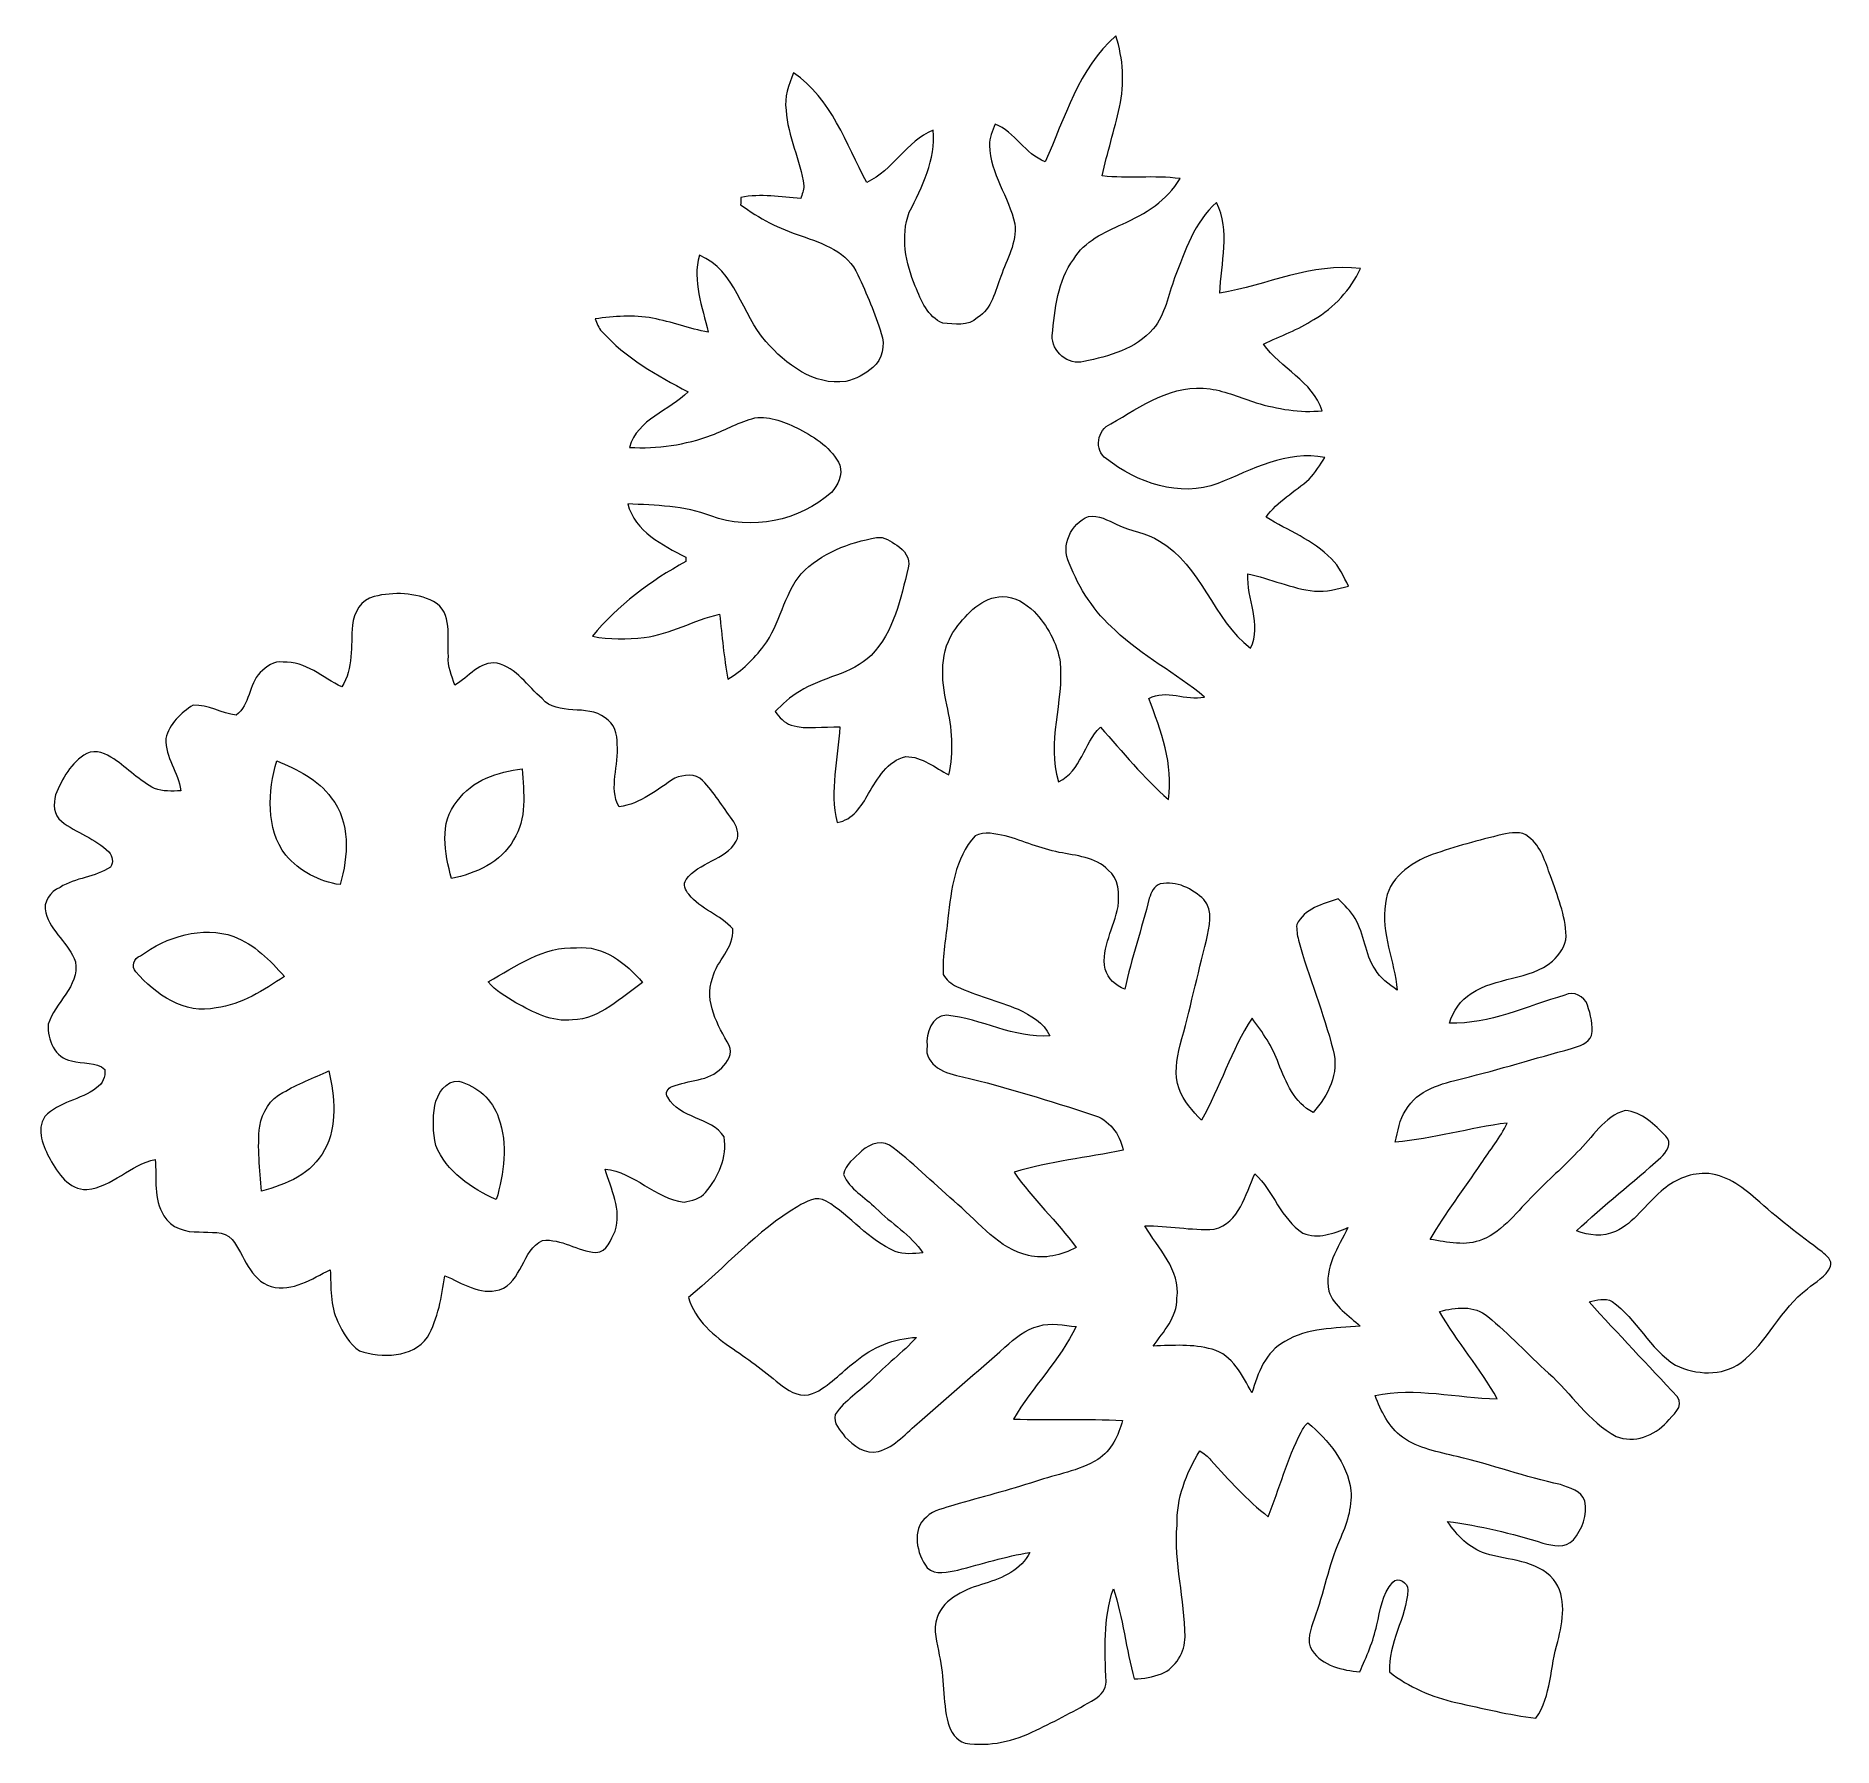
# Model space of a CAD drawing. Header units: centimetres. Extents: x -16.2 to 16.2, y -15.4 to 15.4.
import ezdxf

# ---------------------------------------------------------------- set-up
doc = ezdxf.new("R2010")
doc.units = ezdxf.units.CM
doc.header["$MEASUREMENT"] = 0
doc.layers.add('Layer 1', color=7, linetype='Continuous')

msp = doc.modelspace()

# ---------------------------------------------------------------- linework, layer by layer
at = {"layer": 'Layer 1', "color": 8, "lineweight": 9}
for points, knots in [([(1.97206, 13.12973), (2.32519, 13.91678), (2.57284, 14.8086), (3.24453, 15.39703), (3.24453, 15.39703), (3.37999, 14.98675), (3.40751, 14.53731), (3.30908, 14.11575), (3.30908, 14.11575), (3.22054, 13.69806), (3.09036, 13.29095), (2.99864, 12.87397), (2.99864, 12.87397), (3.46431, 12.82246), (3.93668, 12.88773), (4.40234, 12.82564), (4.40234, 12.82564), (4.17374, 12.43158), (3.77299, 12.18746), (3.36623, 12.00684), (3.36623, 12.00684), (3.04062, 11.85515), (2.67514, 11.69922), (2.485, 11.37502), (2.485, 11.37502), (2.19678, 10.97779), (2.1428, 10.47261), (2.09765, 9.99848), (2.09765, 9.99848), (2.08424, 9.71273), (2.38375, 9.44814), (2.66879, 9.52998), (2.66879, 9.52998), (3.12035, 9.61959), (3.60436, 9.75399), (3.91904, 10.11594), (3.91904, 10.11594), (4.13635, 10.37912), (4.18785, 10.72449), (4.30498, 11.03564), (4.30498, 11.03564), (4.49124, 11.51613), (4.65987, 12.04353), (5.0578, 12.39454), (5.0578, 12.39454), (5.32556, 11.88725), (5.1333, 11.30093), (5.12095, 10.76259), (5.12095, 10.76259), (5.96691, 10.89947), (6.7783, 11.3161), (7.6546, 11.20392), (7.6546, 11.20392), (7.47892, 10.82292), (7.18011, 10.49906), (6.81711, 10.2888), (6.81711, 10.2888), (6.53453, 10.10149), (6.21245, 9.99107), (5.90941, 9.84361), (5.90941, 9.84361), (6.21915, 9.40158), (6.78677, 9.17862), (6.9681, 8.64133), (6.9681, 8.64133), (6.56452, 8.59865), (6.1627, 8.67309), (5.77641, 8.78457), (5.77641, 8.78457), (5.50054, 8.87206), (5.23419, 8.99341), (4.94562, 9.03575), (4.94562, 9.03575), (4.28099, 9.1384), (3.69855, 8.72177), (3.15739, 8.40427), (3.15739, 8.40427), (2.9041, 8.3062), (2.84765, 7.92732), (3.07555, 7.77421), (3.07555, 7.77421), (3.63082, 7.34312), (4.39458, 7.07148), (5.08532, 7.32936), (5.08532, 7.32936), (5.69668, 7.57772), (6.32957, 7.9319), (7.01325, 7.79996), (7.01325, 7.79996), (6.92753, 7.66485), (6.84215, 7.52656), (6.7335, 7.40909), (6.7335, 7.40909), (6.47315, 7.18155), (6.15882, 7.00833), (5.95351, 6.72364), (5.95351, 6.72364), (6.35038, 6.48093), (6.79876, 6.31124), (7.13108, 5.97293), (7.13108, 5.97293), (7.27431, 5.83676), (7.35015, 5.64943), (7.44082, 5.47728), (7.44082, 5.47728), (7.23973, 5.42683), (7.03406, 5.37638), (6.82593, 5.38767), (6.82593, 5.38767), (6.41247, 5.43812), (6.02865, 5.61239), (5.62472, 5.7027), (5.62472, 5.7027), (5.60073, 5.25608), (5.88154, 4.79077), (5.67516, 4.35932), (5.67516, 4.35932), (4.98831, 4.87897), (4.79428, 5.85404), (4.03051, 6.29149), (4.03051, 6.29149), (3.80015, 6.45341), (3.50946, 6.46541), (3.26216, 6.58923), (3.26216, 6.58923), (3.102, 6.66614), (2.9369, 6.76633), (2.75064, 6.73528), (2.75064, 6.73528), (2.43455, 6.61393), (2.24969, 6.20717), (2.40386, 5.89426), (2.40386, 5.89426), (2.58271, 5.43424), (2.85965, 5.0116), (3.23253, 4.68458), (3.23253, 4.68458), (3.71725, 4.2161), (4.33214, 3.91518), (4.84261, 3.4802), (4.84261, 3.4802), (4.50959, 3.40541), (4.15363, 3.63225), (3.83896, 3.45268), (3.83896, 3.45268), (4.0605, 2.87201), (4.28451, 2.26911), (4.19597, 1.63375), (4.19597, 1.63375), (3.7363, 2.01793), (3.37258, 2.49983), (2.96548, 2.93586), (2.96548, 2.93586), (2.65927, 2.64412), (2.6254, 2.14916), (2.21371, 1.95478), (2.21371, 1.95478), (1.98582, 2.6614), (2.30966, 3.39518), (2.24087, 4.1145), (2.24087, 4.1145), (2.18372, 4.45775), (2.00945, 4.77243), (1.76992, 5.02148), (1.76992, 5.02148), (1.61399, 5.16682), (1.42666, 5.29524), (1.20371, 5.29242), (1.20371, 5.29242), (0.83505, 5.28678), (0.56377, 4.98974), (0.35951, 4.71632), (0.35951, 4.71632), (0.06212, 4.32687), (0.09316, 3.79453), (0.19582, 3.33944), (0.19582, 3.33944), (0.29389, 2.92705), (0.32705, 2.49241), (0.23392, 2.07614), (0.23392, 2.07614), (-0.01479, 2.20631), (-0.24656, 2.4088), (-0.54078, 2.40704), (-0.54078, 2.40704), (-0.87451, 2.33261), (-1.05195, 2.01052), (-1.21459, 1.74064), (-1.21459, 1.74064), (-1.34053, 1.5131), (-1.49928, 1.26439), (-1.77832, 1.21959), (-1.77832, 1.21959), (-1.92508, 1.79144), (-1.76315, 2.36894), (-1.73246, 2.94292), (-1.73246, 2.94292), (-2.02456, 2.9528), (-2.32337, 2.88895), (-2.60912, 2.97185), (-2.60912, 2.97185), (-2.7347, 3.01242), (-2.81796, 3.12072), (-2.90051, 3.21703), (-2.90051, 3.21703), (-2.76469, 3.35144), (-2.62852, 3.48937), (-2.45848, 3.5811), (-2.45848, 3.5811), (-2.04926, 3.84286), (-1.52715, 3.88378), (-1.16767, 4.23197), (-1.16767, 4.23197), (-0.75739, 4.6553), (-0.62827, 5.25467), (-0.50127, 5.80995), (-0.50127, 5.80995), (-0.448, 5.98175), (-0.57218, 6.12992), (-0.70165, 6.21881), (-0.70165, 6.21881), (-0.81242, 6.28478), (-0.9306, 6.38145), (-1.06818, 6.35463), (-1.06818, 6.35463), (-1.56772, 6.26715), (-2.06972, 6.07523), (-2.42849, 5.70376), (-2.42849, 5.70376), (-2.74635, 5.3217), (-2.80491, 4.79747), (-3.1023, 4.40201), (-3.1023, 4.40201), (-3.28116, 4.16777), (-3.49565, 3.95363), (-3.75106, 3.80335), (-3.75106, 3.80335), (-3.82197, 4.19034), (-3.85407, 4.58263), (-3.90064, 4.9728), (-3.90064, 4.9728), (-4.36454, 4.86802), (-4.78364, 4.61685), (-5.25848, 4.55265), (-5.25848, 4.55265), (-5.56892, 4.52441), (-5.88572, 4.51559), (-6.19263, 4.57593), (-6.19263, 4.57593), (-5.73861, 5.13789), (-5.13959, 5.575), (-4.50953, 5.92248), (-4.50953, 5.92248), (-4.50988, 5.94224), (-4.50988, 5.98175), (-4.51024, 6.00115), (-4.51024, 6.00115), (-4.93251, 6.22305), (-5.42252, 6.46153), (-5.55657, 6.96318), (-5.55657, 6.96318), (-5.05316, 6.93495), (-4.53246, 6.93425), (-4.05656, 6.74692), (-4.05656, 6.74692), (-3.32561, 6.47387), (-2.4613, 6.65308), (-1.8838, 7.16955), (-1.8838, 7.16955), (-1.76104, 7.29408), (-1.67884, 7.48599), (-1.72964, 7.66062), (-1.72964, 7.66062), (-1.87428, 7.96612), (-2.16955, 8.15451), (-2.45742, 8.30795), (-2.45742, 8.30795), (-2.70613, 8.43285), (-2.98094, 8.54891), (-3.26564, 8.51293), (-3.26564, 8.51293), (-3.53622, 8.43848), (-3.78281, 8.30302), (-4.04245, 8.20072), (-4.04245, 8.20072), (-4.51376, 8.02574), (-5.02141, 7.95025), (-5.52306, 7.98165), (-5.52306, 7.98165), (-5.38054, 8.49563), (-4.80269, 8.63534), (-4.46579, 8.98318), (-4.46579, 8.98318), (-5.02952, 9.27387), (-5.5915, 9.59772), (-6.024, 10.06974), (-6.024, 10.06974), (-6.08186, 10.13535), (-6.1129, 10.2179), (-6.14395, 10.29798), (-6.14395, 10.29798), (-5.8014, 10.34349), (-5.45039, 10.37453), (-5.10784, 10.30963), (-5.10784, 10.30963), (-4.76847, 10.24507), (-4.44497, 10.11876), (-4.10454, 10.05915), (-4.10454, 10.05915), (-4.2079, 10.5114), (-4.39735, 10.97743), (-4.26329, 11.44557), (-4.26329, 11.44557), (-3.60571, 11.17076), (-3.50305, 10.37736), (-3.0642, 9.88876), (-3.0642, 9.88876), (-2.70719, 9.47883), (-2.19884, 9.08901), (-1.6231, 9.17014), (-1.6231, 9.17014), (-1.44319, 9.20861), (-1.27279, 9.29856), (-1.13486, 9.41992), (-1.13486, 9.41992), (-0.96764, 9.56985), (-0.90979, 9.82209), (-0.98387, 10.0334), (-0.98387, 10.0334), (-1.0964, 10.39641), (-1.24704, 10.74742), (-1.40579, 11.09209), (-1.40579, 11.09209), (-1.57865, 11.50237), (-2.04326, 11.66076), (-2.42955, 11.7927), (-2.42955, 11.7927), (-2.82043, 11.92147), (-3.18979, 12.10844), (-3.51964, 12.35574), (-3.51964, 12.35574), (-3.51858, 12.38855), (-3.51681, 12.45346), (-3.51575, 12.48626), (-3.51575, 12.48626), (-3.15839, 12.5547), (-2.79468, 12.49755), (-2.43661, 12.46404), (-2.43661, 12.46404), (-2.41403, 12.54024), (-2.37628, 12.61644), (-2.38193, 12.69758), (-2.38193, 12.69758), (-2.43449, 13.1636), (-2.6772, 13.58764), (-2.69943, 14.05965), (-2.69943, 14.05965), (-2.73964, 14.29425), (-2.65392, 14.51932), (-2.56572, 14.7317), (-2.56572, 14.7317), (-1.88239, 14.2692), (-1.61675, 13.45464), (-1.24634, 12.75685), (-1.24634, 12.75685), (-0.77397, 12.97169), (-0.53337, 13.49803), (-0.04971, 13.70053), (-0.04971, 13.70053), (0.00215, 13.1696), (-0.24762, 12.67888), (-0.47869, 12.2178), (-0.47869, 12.2178), (-0.6445, 11.786), (-0.54007, 11.29917), (-0.3725, 10.88465), (-0.3725, 10.88465), (-0.26279, 10.62995), (-0.15202, 10.33643), (0.1228, 10.2179), (0.1228, 10.2179), (0.33199, 10.21085), (0.58282, 10.15475), (0.7525, 10.31949), (0.7525, 10.31949), (1.01285, 10.47508), (1.06683, 10.80351), (1.17337, 11.06175), (1.17337, 11.06175), (1.27073, 11.37537), (1.47182, 11.66817), (1.42102, 12.01213), (1.42102, 12.01213), (1.32012, 12.49932), (0.97299, 12.91383), (0.96876, 13.42536), (0.96876, 13.42536), (0.96205, 13.56012), (1.01885, 13.68641), (1.06789, 13.80883), (1.06789, 13.80883), (1.43125, 13.66913), (1.60517, 13.26379), (1.97206, 13.12973)], [0, 0, 0, 0, 0.00980392, 0.00980392, 0.00980392, 0.00980392, 0.01960784, 0.01960784, 0.01960784, 0.01960784, 0.02941176, 0.02941176, 0.02941176, 0.02941176, 0.03921569, 0.03921569, 0.03921569, 0.03921569, 0.04901961, 0.04901961, 0.04901961, 0.04901961, 0.05882353, 0.05882353, 0.05882353, 0.05882353, 0.06862745, 0.06862745, 0.06862745, 0.06862745, 0.07843137, 0.07843137, 0.07843137, 0.07843137, 0.08823529, 0.08823529, 0.08823529, 0.08823529, 0.09803922, 0.09803922, 0.09803922, 0.09803922, 0.10784314, 0.10784314, 0.10784314, 0.10784314, 0.11764706, 0.11764706, 0.11764706, 0.11764706, 0.12745098, 0.12745098, 0.12745098, 0.12745098, 0.1372549, 0.1372549, 0.1372549, 0.1372549, 0.14705882, 0.14705882, 0.14705882, 0.14705882, 0.15686275, 0.15686275, 0.15686275, 0.15686275, 0.16666667, 0.16666667, 0.16666667, 0.16666667, 0.17647059, 0.17647059, 0.17647059, 0.17647059, 0.18627451, 0.18627451, 0.18627451, 0.18627451, 0.19607843, 0.19607843, 0.19607843, 0.19607843, 0.20588235, 0.20588235, 0.20588235, 0.20588235, 0.21568627, 0.21568627, 0.21568627, 0.21568627, 0.2254902, 0.2254902, 0.2254902, 0.2254902, 0.23529412, 0.23529412, 0.23529412, 0.23529412, 0.24509804, 0.24509804, 0.24509804, 0.24509804, 0.25490196, 0.25490196, 0.25490196, 0.25490196, 0.26470588, 0.26470588, 0.26470588, 0.26470588, 0.2745098, 0.2745098, 0.2745098, 0.2745098, 0.28431373, 0.28431373, 0.28431373, 0.28431373, 0.29411765, 0.29411765, 0.29411765, 0.29411765, 0.30392157, 0.30392157, 0.30392157, 0.30392157, 0.31372549, 0.31372549, 0.31372549, 0.31372549, 0.32352941, 0.32352941, 0.32352941, 0.32352941, 0.33333333, 0.33333333, 0.33333333, 0.33333333, 0.34313725, 0.34313725, 0.34313725, 0.34313725, 0.35294118, 0.35294118, 0.35294118, 0.35294118, 0.3627451, 0.3627451, 0.3627451, 0.3627451, 0.37254902, 0.37254902, 0.37254902, 0.37254902, 0.38235294, 0.38235294, 0.38235294, 0.38235294, 0.39215686, 0.39215686, 0.39215686, 0.39215686, 0.40196078, 0.40196078, 0.40196078, 0.40196078, 0.41176471, 0.41176471, 0.41176471, 0.41176471, 0.42156863, 0.42156863, 0.42156863, 0.42156863, 0.43137255, 0.43137255, 0.43137255, 0.43137255, 0.44117647, 0.44117647, 0.44117647, 0.44117647, 0.45098039, 0.45098039, 0.45098039, 0.45098039, 0.46078431, 0.46078431, 0.46078431, 0.46078431, 0.47058824, 0.47058824, 0.47058824, 0.47058824, 0.48039216, 0.48039216, 0.48039216, 0.48039216, 0.49019608, 0.49019608, 0.49019608, 0.49019608, 0.5, 0.5, 0.5, 0.5, 0.50980392, 0.50980392, 0.50980392, 0.50980392, 0.51960784, 0.51960784, 0.51960784, 0.51960784, 0.52941176, 0.52941176, 0.52941176, 0.52941176, 0.53921569, 0.53921569, 0.53921569, 0.53921569, 0.54901961, 0.54901961, 0.54901961, 0.54901961, 0.55882353, 0.55882353, 0.55882353, 0.55882353, 0.56862745, 0.56862745, 0.56862745, 0.56862745, 0.57843137, 0.57843137, 0.57843137, 0.57843137, 0.58823529, 0.58823529, 0.58823529, 0.58823529, 0.59803922, 0.59803922, 0.59803922, 0.59803922, 0.60784314, 0.60784314, 0.60784314, 0.60784314, 0.61764706, 0.61764706, 0.61764706, 0.61764706, 0.62745098, 0.62745098, 0.62745098, 0.62745098, 0.6372549, 0.6372549, 0.6372549, 0.6372549, 0.64705882, 0.64705882, 0.64705882, 0.64705882, 0.65686275, 0.65686275, 0.65686275, 0.65686275, 0.66666667, 0.66666667, 0.66666667, 0.66666667, 0.67647059, 0.67647059, 0.67647059, 0.67647059, 0.68627451, 0.68627451, 0.68627451, 0.68627451, 0.69607843, 0.69607843, 0.69607843, 0.69607843, 0.70588235, 0.70588235, 0.70588235, 0.70588235, 0.71568627, 0.71568627, 0.71568627, 0.71568627, 0.7254902, 0.7254902, 0.7254902, 0.7254902, 0.73529412, 0.73529412, 0.73529412, 0.73529412, 0.74509804, 0.74509804, 0.74509804, 0.74509804, 0.75490196, 0.75490196, 0.75490196, 0.75490196, 0.76470588, 0.76470588, 0.76470588, 0.76470588, 0.7745098, 0.7745098, 0.7745098, 0.7745098, 0.78431373, 0.78431373, 0.78431373, 0.78431373, 0.79411765, 0.79411765, 0.79411765, 0.79411765, 0.80392157, 0.80392157, 0.80392157, 0.80392157, 0.81372549, 0.81372549, 0.81372549, 0.81372549, 0.82352941, 0.82352941, 0.82352941, 0.82352941, 0.83333333, 0.83333333, 0.83333333, 0.83333333, 0.84313725, 0.84313725, 0.84313725, 0.84313725, 0.85294118, 0.85294118, 0.85294118, 0.85294118, 0.8627451, 0.8627451, 0.8627451, 0.8627451, 0.87254902, 0.87254902, 0.87254902, 0.87254902, 0.88235294, 0.88235294, 0.88235294, 0.88235294, 0.89215686, 0.89215686, 0.89215686, 0.89215686, 0.90196078, 0.90196078, 0.90196078, 0.90196078, 0.91176471, 0.91176471, 0.91176471, 0.91176471, 0.92156863, 0.92156863, 0.92156863, 0.92156863, 0.93137255, 0.93137255, 0.93137255, 0.93137255, 0.94117647, 0.94117647, 0.94117647, 0.94117647, 0.95098039, 0.95098039, 0.95098039, 0.95098039, 0.96078431, 0.96078431, 0.96078431, 0.96078431, 0.97058824, 0.97058824, 0.97058824, 0.97058824, 0.98039216, 0.98039216, 0.98039216, 0.98039216, 1, 1, 1, 1]), ([(-10.12716, 5.29172), (-9.77685, 5.38026), (-9.3821, 5.36439), (-9.05578, 5.20246), (-9.05578, 5.20246), (-8.69841, 5.00561), (-8.82294, 4.54559), (-8.78978, 4.21679), (-8.78978, 4.21679), (-8.8053, 4.03336), (-8.73228, 3.86402), (-8.67195, 3.6961), (-8.67195, 3.6961), (-8.42854, 3.8351), (-8.22075, 4.1339), (-7.91207, 4.09368), (-7.91207, 4.09368), (-7.56282, 4.0076), (-7.35892, 3.67317), (-7.10139, 3.45268), (-7.10139, 3.45268), (-6.80611, 3.12248), (-6.29705, 3.36131), (-5.96121, 3.10873), (-5.96121, 3.10873), (-5.80175, 3.00607), (-5.73755, 2.81063), (-5.74672, 2.62824), (-5.74672, 2.62824), (-5.70509, 2.2543), (-5.90547, 1.85177), (-5.71215, 1.50181), (-5.71215, 1.50181), (-5.32515, 1.55473), (-5.02247, 1.81543), (-4.70603, 2.01828), (-4.70603, 2.01828), (-4.5508, 2.08037), (-4.33102, 2.11318), (-4.20544, 1.97524), (-4.20544, 1.97524), (-4.00047, 1.76393), (-3.84631, 1.50957), (-3.67274, 1.27286), (-3.67274, 1.27286), (-3.60077, 1.15962), (-3.5214, 1.01004), (-3.60148, 0.87987), (-3.60148, 0.87987), (-3.7948, 0.5345), (-4.28199, 0.51051), (-4.50212, 0.19054), (-4.50212, 0.19054), (-4.56844, 0.10622), (-4.51235, -0.00384), (-4.4545, -0.07546), (-4.4545, -0.07546), (-4.24389, -0.34604), (-3.88688, -0.4434), (-3.66216, -0.69987), (-3.66216, -0.69987), (-3.63076, -1.0396), (-3.95249, -1.27067), (-4.02799, -1.58393), (-4.02799, -1.58393), (-4.18145, -2.01891), (-3.93062, -2.43483), (-3.72707, -2.80102), (-3.72707, -2.80102), (-3.65087, -2.94248), (-3.76129, -3.1037), (-3.85865, -3.20213), (-3.85865, -3.20213), (-4.09607, -3.45189), (-4.45908, -3.41697), (-4.75506, -3.5422), (-4.75506, -3.5422), (-4.83232, -3.56655), (-4.88947, -3.66109), (-4.83514, -3.73376), (-4.83514, -3.73376), (-4.61642, -4.12922), (-4.05586, -4.0816), (-3.81844, -4.44883), (-3.81844, -4.44883), (-3.75635, -4.8122), (-3.92215, -5.17486), (-4.15181, -5.44967), (-4.15181, -5.44967), (-4.24636, -5.56362), (-4.4037, -5.59537), (-4.54093, -5.625), (-4.54093, -5.625), (-5.06657, -5.55762), (-5.43381, -5.08419), (-5.96297, -5.02916), (-5.96297, -5.02916), (-5.86032, -5.39182), (-5.65923, -5.758), (-5.78306, -6.14465), (-5.78306, -6.14465), (-5.85644, -6.29916), (-5.92558, -6.52741), (-6.12913, -6.53482), (-6.12913, -6.53482), (-6.45933, -6.50624), (-6.7539, -6.27588), (-7.09327, -6.31574), (-7.09327, -6.31574), (-7.4644, -6.49072), (-7.4591, -7.06257), (-7.86621, -7.20404), (-7.86621, -7.20404), (-8.22146, -7.3074), (-8.54072, -7.08021), (-8.85364, -6.95145), (-8.85364, -6.95145), (-8.90973, -7.32927), (-8.97358, -7.72121), (-9.16373, -8.05776), (-9.16373, -8.05776), (-9.43784, -8.43453), (-9.98958, -8.43875), (-10.3921, -8.3054), (-10.3921, -8.3054), (-10.57731, -8.17841), (-10.68702, -7.97521), (-10.78439, -7.77942), (-10.78439, -7.77942), (-10.92268, -7.48802), (-10.90327, -7.15712), (-10.92091, -6.84314), (-10.92091, -6.84314), (-11.24794, -7.00578), (-11.59719, -7.24778), (-11.98242, -7.14442), (-11.98242, -7.14442), (-12.37789, -7.02624), (-12.45832, -6.58315), (-12.69045, -6.29846), (-12.69045, -6.29846), (-12.83614, -6.12912), (-13.08132, -6.18063), (-13.28029, -6.16193), (-13.28029, -6.16193), (-13.52089, -6.17498), (-13.79252, -6.08608), (-13.91988, -5.86913), (-13.91988, -5.86913), (-14.11179, -5.56609), (-14.04617, -5.19426), (-14.07439, -4.85524), (-14.07439, -4.85524), (-14.52383, -4.94732), (-14.84451, -5.34948), (-15.30594, -5.39711), (-15.30594, -5.39711), (-15.63226, -5.40311), (-15.83229, -5.10183), (-15.96987, -4.85101), (-15.96987, -4.85101), (-16.09228, -4.62347), (-16.22599, -4.32149), (-16.06441, -4.0823), (-16.06441, -4.0823), (-15.81676, -3.80961), (-15.41812, -3.78315), (-15.13414, -3.56655), (-15.13414, -3.56655), (-15.0276, -3.49317), (-14.96516, -3.3637), (-14.98456, -3.23529), (-14.98456, -3.23529), (-15.13802, -3.08006), (-15.39061, -3.14286), (-15.58287, -3.07901), (-15.58287, -3.07901), (-15.88732, -3.03068), (-16.02455, -2.69201), (-16.00268, -2.41755), (-16.00268, -2.41755), (-15.89049, -2.02138), (-15.43612, -1.74268), (-15.51514, -1.29148), (-15.51514, -1.29148), (-15.62697, -0.96093), (-15.95787, -0.75067), (-16.04819, -0.40918), (-16.04819, -0.40918), (-16.1071, -0.21939), (-15.96458, -0.01972), (-15.79136, 0.05013), (-15.79136, 0.05013), (-15.51196, 0.22899), (-15.15813, 0.22723), (-14.88402, 0.41667), (-14.88402, 0.41667), (-14.81664, 0.49922), (-14.84839, 0.61317), (-14.91048, 0.68796), (-14.91048, 0.68796), (-15.15425, 0.9349), (-15.50067, 1.02839), (-15.76808, 1.24182), (-15.76808, 1.24182), (-15.90496, 1.35224), (-15.91942, 1.5572), (-15.87039, 1.71524), (-15.87039, 1.71524), (-15.75538, 2.00664), (-15.59204, 2.30544), (-15.31053, 2.46491), (-15.31053, 2.46491), (-15.13908, 2.54251), (-14.96304, 2.45644), (-14.81981, 2.36541), (-14.81981, 2.36541), (-14.5711, 2.19326), (-14.35732, 1.97101), (-14.08639, 1.8306), (-14.08639, 1.8306), (-13.9354, 1.78192), (-13.77347, 1.77592), (-13.61649, 1.79286), (-13.61649, 1.79286), (-13.65318, 2.12376), (-13.89836, 2.39328), (-13.88566, 2.73372), (-13.88566, 2.73372), (-13.81898, 2.99372), (-13.61649, 3.20292), (-13.38824, 3.3345), (-13.38824, 3.3345), (-13.11731, 3.34015), (-12.87918, 3.19128), (-12.61636, 3.15106), (-12.61636, 3.15106), (-12.36307, 3.33874), (-12.39552, 3.70492), (-12.1835, 3.924), (-12.1835, 3.924), (-12.06709, 4.02101), (-11.94009, 4.14766), (-11.77005, 4.10956), (-11.77005, 4.10956), (-11.36647, 4.13143), (-11.05179, 3.82804), (-10.71101, 3.66188), (-10.71101, 3.66188), (-10.49864, 3.99702), (-10.5512, 4.40025), (-10.52016, 4.7756), (-10.52016, 4.7756), (-10.50111, 5.00278), (-10.35964, 5.23668), (-10.12716, 5.29172), (-10.12716, 5.29172), (-10.12716, 5.29172), (-10.12716, 5.29172), (-10.12716, 5.29172)], [0, 0, 0, 0, 0.01515152, 0.01515152, 0.01515152, 0.01515152, 0.03030303, 0.03030303, 0.03030303, 0.03030303, 0.04545455, 0.04545455, 0.04545455, 0.04545455, 0.06060606, 0.06060606, 0.06060606, 0.06060606, 0.07575758, 0.07575758, 0.07575758, 0.07575758, 0.09090909, 0.09090909, 0.09090909, 0.09090909, 0.10606061, 0.10606061, 0.10606061, 0.10606061, 0.12121212, 0.12121212, 0.12121212, 0.12121212, 0.13636364, 0.13636364, 0.13636364, 0.13636364, 0.15151515, 0.15151515, 0.15151515, 0.15151515, 0.16666667, 0.16666667, 0.16666667, 0.16666667, 0.18181818, 0.18181818, 0.18181818, 0.18181818, 0.1969697, 0.1969697, 0.1969697, 0.1969697, 0.21212121, 0.21212121, 0.21212121, 0.21212121, 0.22727273, 0.22727273, 0.22727273, 0.22727273, 0.24242424, 0.24242424, 0.24242424, 0.24242424, 0.25757576, 0.25757576, 0.25757576, 0.25757576, 0.27272727, 0.27272727, 0.27272727, 0.27272727, 0.28787879, 0.28787879, 0.28787879, 0.28787879, 0.3030303, 0.3030303, 0.3030303, 0.3030303, 0.31818182, 0.31818182, 0.31818182, 0.31818182, 0.33333333, 0.33333333, 0.33333333, 0.33333333, 0.34848485, 0.34848485, 0.34848485, 0.34848485, 0.36363636, 0.36363636, 0.36363636, 0.36363636, 0.37878788, 0.37878788, 0.37878788, 0.37878788, 0.39393939, 0.39393939, 0.39393939, 0.39393939, 0.40909091, 0.40909091, 0.40909091, 0.40909091, 0.42424242, 0.42424242, 0.42424242, 0.42424242, 0.43939394, 0.43939394, 0.43939394, 0.43939394, 0.45454545, 0.45454545, 0.45454545, 0.45454545, 0.46969697, 0.46969697, 0.46969697, 0.46969697, 0.48484848, 0.48484848, 0.48484848, 0.48484848, 0.5, 0.5, 0.5, 0.5, 0.51515152, 0.51515152, 0.51515152, 0.51515152, 0.53030303, 0.53030303, 0.53030303, 0.53030303, 0.54545455, 0.54545455, 0.54545455, 0.54545455, 0.56060606, 0.56060606, 0.56060606, 0.56060606, 0.57575758, 0.57575758, 0.57575758, 0.57575758, 0.59090909, 0.59090909, 0.59090909, 0.59090909, 0.60606061, 0.60606061, 0.60606061, 0.60606061, 0.62121212, 0.62121212, 0.62121212, 0.62121212, 0.63636364, 0.63636364, 0.63636364, 0.63636364, 0.65151515, 0.65151515, 0.65151515, 0.65151515, 0.66666667, 0.66666667, 0.66666667, 0.66666667, 0.68181818, 0.68181818, 0.68181818, 0.68181818, 0.6969697, 0.6969697, 0.6969697, 0.6969697, 0.71212121, 0.71212121, 0.71212121, 0.71212121, 0.72727273, 0.72727273, 0.72727273, 0.72727273, 0.74242424, 0.74242424, 0.74242424, 0.74242424, 0.75757576, 0.75757576, 0.75757576, 0.75757576, 0.77272727, 0.77272727, 0.77272727, 0.77272727, 0.78787879, 0.78787879, 0.78787879, 0.78787879, 0.8030303, 0.8030303, 0.8030303, 0.8030303, 0.81818182, 0.81818182, 0.81818182, 0.81818182, 0.83333333, 0.83333333, 0.83333333, 0.83333333, 0.84848485, 0.84848485, 0.84848485, 0.84848485, 0.86363636, 0.86363636, 0.86363636, 0.86363636, 0.87878788, 0.87878788, 0.87878788, 0.87878788, 0.89393939, 0.89393939, 0.89393939, 0.89393939, 0.90909091, 0.90909091, 0.90909091, 0.90909091, 0.92424242, 0.92424242, 0.92424242, 0.92424242, 0.93939394, 0.93939394, 0.93939394, 0.93939394, 0.95454545, 0.95454545, 0.95454545, 0.95454545, 0.96969697, 0.96969697, 0.96969697, 0.96969697, 1, 1, 1, 1]), ([(-11.88364, 2.33296), (-12.04169, 1.78157), (-12.0872, 1.11411), (-11.72278, 0.6301), (-11.72278, 0.6301), (-11.47195, 0.3447), (-11.11882, 0.14926), (-10.741, 0.09917), (-10.741, 0.09917), (-10.59459, 0.60964), (-10.55155, 1.22806), (-10.90045, 1.66515), (-10.90045, 1.66515), (-11.14069, 1.99323), (-11.51958, 2.17738), (-11.88364, 2.33296), (-11.88364, 2.33296), (-11.88364, 2.33296), (-11.88364, 2.33296), (-11.88364, 2.33296)], [0, 0, 0, 0, 0.16666667, 0.16666667, 0.16666667, 0.16666667, 0.33333333, 0.33333333, 0.33333333, 0.33333333, 0.5, 0.5, 0.5, 0.5, 0.66666667, 0.66666667, 0.66666667, 0.66666667, 1, 1, 1, 1]), ([(-8.62927, 1.60447), (-8.96652, 1.21924), (-8.85046, 0.6615), (-8.73545, 0.20818), (-8.73545, 0.20818), (-8.29942, 0.29778), (-7.84046, 0.4964), (-7.61503, 0.90386), (-7.61503, 0.90386), (-7.36774, 1.28309), (-7.43229, 1.75722), (-7.45875, 2.18444), (-7.45875, 2.18444), (-7.89725, 2.13293), (-8.36257, 1.98053), (-8.62927, 1.60447), (-8.62927, 1.60447), (-8.62927, 1.60447), (-8.62927, 1.60447), (-8.62927, 1.60447)], [0, 0, 0, 0, 0.16666667, 0.16666667, 0.16666667, 0.16666667, 0.33333333, 0.33333333, 0.33333333, 0.33333333, 0.5, 0.5, 0.5, 0.5, 0.66666667, 0.66666667, 0.66666667, 0.66666667, 1, 1, 1, 1]), ([(0.7077, 0.97864), (0.87386, 1.06754), (1.07741, 1.01075), (1.25239, 0.9797), (1.25239, 0.9797), (1.5773, 0.88551), (1.88986, 0.74616), (2.22323, 0.68125), (2.22323, 0.68125), (2.53086, 0.61952), (2.87235, 0.59906), (3.10871, 0.36269), (3.10871, 0.36269), (3.30979, 0.21312), (3.30273, -0.07122), (3.28474, -0.29453), (3.28474, -0.29453), (3.21736, -0.67518), (2.97959, -1.02302), (3.04979, -1.42483), (3.04979, -1.42483), (3.10341, -1.59064), (3.24241, -1.72822), (3.40821, -1.78396), (3.40821, -1.78396), (3.52745, -1.2308), (3.71301, -0.69493), (3.84813, -0.14601), (3.84813, -0.14601), (3.88058, -0.04265), (3.9328, 0.07835), (4.0471, 0.11116), (4.0471, 0.11116), (4.33955, 0.17749), (4.62636, 0.02297), (4.83308, -0.17), (4.83308, -0.17), (5.01088, -0.37003), (4.92939, -0.66671), (4.87965, -0.89919), (4.87965, -0.89919), (4.71808, -1.5289), (4.57767, -2.16425), (4.40587, -2.79114), (4.40587, -2.79114), (4.34237, -3.04761), (4.29228, -3.32454), (4.38541, -3.58101), (4.38541, -3.58101), (4.46267, -3.80432), (4.63306, -3.97612), (4.78687, -4.14933), (4.78687, -4.14933), (5.12801, -3.55526), (5.32062, -2.88145), (5.70021, -2.3096), (5.70021, -2.3096), (5.89177, -2.56183), (6.07239, -2.82712), (6.17893, -3.12804), (6.17893, -3.12804), (6.31263, -3.46459), (6.46151, -3.83254), (6.80264, -4.00752), (6.80264, -4.00752), (7.07252, -3.70942), (7.28171, -3.29667), (7.16177, -2.88639), (7.16177, -2.88639), (6.99455, -2.21329), (6.72009, -1.57088), (6.537, -0.90237), (6.537, -0.90237), (6.5183, -0.80959), (6.4989, -0.7154), (6.50631, -0.62191), (6.50631, -0.62191), (6.64072, -0.3291), (6.97797, -0.25396), (7.25243, -0.15413), (7.25243, -0.15413), (7.35897, -0.26772), (7.48633, -0.37073), (7.55759, -0.51361), (7.55759, -0.51361), (7.73221, -0.79477), (7.73151, -1.14931), (7.91918, -1.42483), (7.91918, -1.42483), (8.0095, -1.58958), (8.16895, -1.69541), (8.31853, -1.80125), (8.31853, -1.80125), (8.27126, -1.27737), (8.01937, -0.7796), (8.1051, -0.24232), (8.1051, -0.24232), (8.14567, 0.20606), (8.55912, 0.49745), (8.94894, 0.64104), (8.94894, 0.64104), (9.3631, 0.78321), (9.78644, 0.89892), (10.21189, 1.00157), (10.21189, 1.00157), (10.37028, 1.03121), (10.5562, 1.07777), (10.6892, 0.95748), (10.6892, 0.95748), (10.91497, 0.7885), (10.98835, 0.50557), (11.08325, 0.2551), (11.08325, 0.2551), (11.2039, -0.09698), (11.35277, -0.45116), (11.36371, -0.82864), (11.36371, -0.82864), (11.35912, -1.0082), (11.2427, -1.16201), (11.11888, -1.2816), (11.11888, -1.2816), (10.6966, -1.62838), (10.09688, -1.5603), (9.65415, -1.8651), (9.65415, -1.8651), (9.45553, -1.97975), (9.32994, -2.18471), (9.25833, -2.39709), (9.25833, -2.39709), (9.98752, -2.42213), (10.65251, -2.08629), (11.33866, -1.89544), (11.33866, -1.89544), (11.50023, -1.80724), (11.69285, -1.91343), (11.74965, -2.07324), (11.74965, -2.07324), (11.80186, -2.24539), (11.86218, -2.43554), (11.81985, -2.61757), (11.81985, -2.61757), (11.76693, -2.7668), (11.59725, -2.81125), (11.46213, -2.85499), (11.46213, -2.85499), (10.80632, -3.02891), (10.15897, -3.23317), (9.49963, -3.39439), (9.49963, -3.39439), (9.11933, -3.49035), (8.68013, -3.593), (8.47481, -3.96659), (8.47481, -3.96659), (8.35169, -4.13346), (8.33546, -4.34795), (8.28396, -4.54339), (8.28396, -4.54339), (8.96411, -4.48377), (9.62275, -4.28551), (10.29796, -4.19766), (10.29796, -4.19766), (10.17978, -4.46401), (9.98893, -4.68838), (9.82948, -4.93038), (9.82948, -4.93038), (9.52362, -5.38476), (9.19165, -5.82291), (8.91437, -6.29563), (8.91437, -6.29563), (9.22305, -6.34467), (9.55431, -6.42722), (9.85452, -6.29704), (9.85452, -6.29704), (10.24434, -6.13759), (10.48952, -5.77917), (10.78056, -5.49412), (10.78056, -5.49412), (11.03104, -5.22672), (11.31714, -4.99565), (11.56338, -4.72436), (11.56338, -4.72436), (11.84207, -4.46648), (12.04351, -4.07631), (12.43086, -3.97048), (12.43086, -3.97048), (12.72472, -4.00434), (12.96814, -4.22553), (13.1604, -4.43614), (13.1604, -4.43614), (13.29128, -4.54868), (13.16887, -4.73599), (13.06903, -4.81855), (13.06903, -4.81855), (12.57515, -5.27293), (12.03645, -5.67827), (11.55068, -6.14182), (11.55068, -6.14182), (11.77469, -6.22543), (12.02658, -6.25648), (12.25235, -6.15311), (12.25235, -6.15311), (12.5942, -5.99577), (12.79634, -5.66275), (13.0775, -5.42815), (13.0775, -5.42815), (13.29234, -5.2313), (13.57739, -5.1036), (13.87125, -5.10571), (13.87125, -5.10571), (14.22756, -5.117), (14.52636, -5.33961), (14.78495, -5.56397), (14.78495, -5.56397), (15.16665, -5.90405), (15.57058, -6.21767), (15.98051, -6.52282), (15.98051, -6.52282), (16.05142, -6.59126), (16.17665, -6.66887), (16.12797, -6.78494), (16.12797, -6.78494), (16.05636, -6.9712), (15.85421, -7.05799), (15.71769, -7.18781), (15.71769, -7.18781), (15.22345, -7.54623), (14.99661, -8.15336), (14.5126, -8.52131), (14.5126, -8.52131), (14.17217, -8.76437), (13.70156, -8.73968), (13.33679, -8.56364), (13.33679, -8.56364), (12.86866, -8.27331), (12.63794, -7.7332), (12.19379, -7.41429), (12.19379, -7.41429), (12.06538, -7.34021), (11.91192, -7.39313), (11.77716, -7.42205), (11.77716, -7.42205), (12.3021, -7.99743), (12.83796, -8.56258), (13.37031, -9.1309), (13.37031, -9.1309), (13.49942, -9.31153), (13.28035, -9.46675), (13.18086, -9.58776), (13.18086, -9.58776), (12.95685, -9.83893), (12.59137, -9.97546), (12.26541, -9.8474), (12.26541, -9.8474), (11.7634, -9.57894), (11.46072, -9.07623), (11.04515, -8.70475), (11.04515, -8.70475), (10.67297, -8.37173), (10.33748, -7.99814), (9.94942, -7.68417), (9.94942, -7.68417), (9.71094, -7.48097), (9.36593, -7.51448), (9.08335, -7.59633), (9.08335, -7.59633), (9.39732, -8.14101), (9.81536, -8.62009), (10.12228, -9.1697), (10.12228, -9.1697), (9.3878, -9.15666), (8.65085, -8.95205), (7.91848, -9.1108), (7.91848, -9.1108), (8.02925, -9.38844), (8.16154, -9.67842), (8.4106, -9.85869), (8.4106, -9.85869), (8.69918, -10.06824), (9.05936, -10.12609), (9.39732, -10.21111), (9.39732, -10.21111), (10.02491, -10.35646), (10.63063, -10.58047), (11.26105, -10.71418), (11.26105, -10.71418), (11.42438, -10.7745), (11.63993, -10.82742), (11.70167, -11.01192), (11.70167, -11.01192), (11.75811, -11.26098), (11.65228, -11.52133), (11.49494, -11.71218), (11.49494, -11.71218), (11.35136, -11.86353), (11.12205, -11.8226), (10.94425, -11.76933), (10.94425, -11.76933), (10.38298, -11.59753), (9.81007, -11.45148), (9.22658, -11.38163), (9.22658, -11.38163), (9.39626, -11.63105), (9.61463, -11.86423), (9.91167, -11.95631), (9.91167, -11.95631), (10.32442, -12.08824), (10.82819, -12.06849), (11.13616, -12.42374), (11.13616, -12.42374), (11.38276, -12.7423), (11.30797, -13.17974), (11.21201, -13.54204), (11.21201, -13.54204), (11.07231, -14.00136), (11.10053, -14.51818), (10.81972, -14.92846), (10.81972, -14.92846), (10.33183, -14.86566), (9.85276, -14.75066), (9.37404, -14.6413), (9.37404, -14.6413), (8.94224, -14.5457), (8.52843, -14.36578), (8.17883, -14.09273), (8.17883, -14.09273), (8.14955, -13.56991), (8.4868, -13.12365), (8.51044, -12.61036), (8.51044, -12.61036), (8.51608, -12.48512), (8.33229, -12.36835), (8.23774, -12.4763), (8.23774, -12.4763), (8.04442, -12.68832), (8.0162, -12.98077), (7.94811, -13.24606), (7.94811, -13.24606), (7.89096, -13.54098), (7.76361, -13.81474), (7.64366, -14.08814), (7.64366, -14.08814), (7.33075, -14.06451), (6.97233, -13.98407), (6.78359, -13.70644), (6.78359, -13.70644), (6.67035, -13.5304), (6.76419, -13.31909), (6.82134, -13.14093), (6.82134, -13.14093), (6.99385, -12.67421), (7.07957, -12.17961), (7.27466, -11.721), (7.27466, -11.721), (7.40766, -11.4416), (7.5015, -11.13539), (7.4835, -10.82283), (7.4835, -10.82283), (7.41824, -10.32718), (7.07922, -9.91196), (6.70704, -9.60151), (6.70704, -9.60151), (6.65448, -9.64807), (6.61638, -9.7077), (6.58357, -9.76944), (6.58357, -9.76944), (6.33486, -10.25698), (6.19163, -10.78826), (5.99372, -11.29661), (5.99372, -11.29661), (5.61166, -10.99534), (5.28217, -10.63515), (4.95832, -10.27391), (4.95832, -10.27391), (4.90258, -10.20582), (4.83167, -10.15467), (4.75865, -10.10809), (4.75865, -10.10809), (4.51347, -10.51062), (4.3332, -10.96641), (4.34943, -11.44619), (4.34943, -11.44619), (4.2884, -12.12458), (4.49124, -12.78392), (4.49265, -13.45879), (4.49265, -13.45879), (4.49301, -13.73889), (4.32614, -14.01088), (4.06967, -14.12765), (4.06967, -14.12765), (3.91163, -14.18304), (3.74512, -14.21267), (3.5779, -14.21902), (3.5779, -14.21902), (3.42726, -13.68209), (3.37505, -13.12188), (3.20078, -12.59166), (3.20078, -12.59166), (3.01452, -13.13035), (3.04591, -13.70926), (3.0692, -14.27018), (3.0692, -14.27018), (3.07272, -14.40423), (2.97994, -14.51712), (2.86811, -14.58168), (2.86811, -14.58168), (2.52274, -14.78488), (2.16573, -14.96868), (1.80555, -15.14436), (1.80555, -15.14436), (1.41467, -15.34227), (0.96664, -15.44634), (0.52955, -15.37402), (0.52955, -15.37402), (0.36198, -15.33239), (0.26885, -15.16729), (0.22157, -15.01418), (0.22157, -15.01418), (0.1168, -14.61272), (0.15349, -14.19221), (0.06247, -13.78899), (0.06247, -13.78899), (0.0219, -13.56638), (-0.05571, -13.33778), (0.02155, -13.11342), (0.02155, -13.11342), (0.15278, -12.749), (0.54613, -12.60083), (0.88409, -12.4957), (0.88409, -12.4957), (1.20088, -12.40469), (1.54167, -12.24876), (1.69513, -11.93902), (1.69513, -11.93902), (1.2538, -12.00711), (0.82835, -12.14786), (0.3962, -12.25511), (0.3962, -12.25511), (0.22193, -12.28333), (-0.01091, -12.36447), (-0.15519, -12.21419), (-0.15519, -12.21419), (-0.34534, -11.9623), (-0.44553, -11.5298), (-0.17107, -11.29979), (-0.17107, -11.29979), (-0.03913, -11.16679), (0.15702, -11.14351), (0.326, -11.0853), (0.326, -11.0853), (0.81636, -10.94172), (1.31236, -10.81719), (1.79849, -10.65879), (1.79849, -10.65879), (2.17279, -10.53108), (2.57742, -10.47288), (2.91856, -10.2619), (2.91856, -10.2619), (3.16409, -10.10598), (3.29109, -9.82941), (3.36765, -9.55918), (3.36765, -9.55918), (2.71183, -9.52955), (2.05496, -9.55), (1.39915, -9.53519), (1.39915, -9.53519), (1.73958, -8.95522), (2.23452, -8.4758), (2.52874, -7.86795), (2.52874, -7.86795), (2.30578, -7.84574), (2.07436, -7.78612), (1.85423, -7.85985), (1.85423, -7.85985), (1.61363, -7.91418), (1.42807, -8.08034), (1.24639, -8.23626), (1.24639, -8.23626), (0.73769, -8.69276), (0.21487, -9.13338), (-0.29701, -9.58564), (-0.29701, -9.58564), (-0.52737, -9.78108), (-0.73269, -10.03226), (-1.03432, -10.11904), (-1.03432, -10.11904), (-1.27632, -10.18042), (-1.4834, -10.01214), (-1.63898, -9.85269), (-1.63898, -9.85269), (-1.7247, -9.73345), (-1.86017, -9.61527), (-1.8129, -9.44911), (-1.8129, -9.44911), (-1.64639, -9.19405), (-1.37122, -9.04201), (-1.16237, -8.82681), (-1.16237, -8.82681), (-0.90167, -8.55941), (-0.59934, -8.33609), (-0.3464, -8.06164), (-0.3464, -8.06164), (-0.75174, -8.07822), (-1.14756, -8.23556), (-1.45518, -8.50014), (-1.45518, -8.50014), (-1.7113, -8.68852), (-1.92226, -8.9517), (-2.22141, -9.07482), (-2.22141, -9.07482), (-2.41297, -9.16301), (-2.61582, -9.04765), (-2.76963, -8.93723), (-2.76963, -8.93723), (-3.05538, -8.70228), (-3.34783, -8.4758), (-3.65581, -8.27048), (-3.65581, -8.27048), (-3.99835, -8.04294), (-4.33843, -7.75049), (-4.46296, -7.34409), (-4.46296, -7.34409), (-3.80045, -6.80258), (-3.23106, -6.14147), (-2.48988, -5.7005), (-2.48988, -5.7005), (-2.341, -5.6116), (-2.14768, -5.50365), (-1.97694, -5.60525), (-1.97694, -5.60525), (-1.53526, -5.86983), (-1.21388, -6.30974), (-0.73234, -6.51294), (-0.73234, -6.51294), (-0.57394, -6.57715), (-0.39826, -6.54716), (-0.23245, -6.5394), (-0.23245, -6.5394), (-0.45188, -6.21167), (-0.8043, -6.006), (-1.08229, -5.73331), (-1.08229, -5.73331), (-1.27773, -5.5354), (-1.55537, -5.38864), (-1.66649, -5.12582), (-1.66649, -5.12582), (-1.63827, -4.94203), (-1.45871, -4.8249), (-1.33559, -4.70214), (-1.33559, -4.70214), (-1.1853, -4.56702), (-0.93624, -4.47883), (-0.77079, -4.64816), (-0.77079, -4.64816), (-0.35804, -4.95755), (0.00215, -5.3322), (0.3962, -5.66522), (0.3962, -5.66522), (0.79166, -6.00106), (1.1328, -6.46461), (1.66726, -6.5835), (1.66726, -6.5835), (1.96324, -6.65829), (2.26733, -6.57786), (2.5305, -6.44133), (2.5305, -6.44133), (2.18584, -5.96649), (1.74381, -5.5675), (1.41114, -5.08525), (1.41114, -5.08525), (2.04967, -4.88135), (2.72524, -4.82843), (3.37893, -4.68485), (3.37893, -4.68485), (3.31473, -4.39203), (3.12388, -4.13311), (2.82437, -4.04809), (2.82437, -4.04809), (2.05002, -3.79973), (1.27285, -3.55173), (0.48087, -3.36299), (0.48087, -3.36299), (0.19617, -3.31819), (-0.21728, -3.1672), (-0.15907, -2.80455), (-0.15907, -2.80455), (-0.17565, -2.58159), (-0.08111, -2.2588), (0.19088, -2.25527), (0.19088, -2.25527), (0.82623, -2.31242), (1.40161, -2.67825), (2.05566, -2.62533), (2.05566, -2.62533), (1.94383, -2.39144), (1.70818, -2.25104), (1.48099, -2.14767), (1.48099, -2.14767), (1.11728, -1.99633), (0.73169, -1.90214), (0.37397, -1.73633), (0.37397, -1.73633), (0.27661, -1.68765), (0.1803, -1.62027), (0.13408, -1.51832), (0.13408, -1.51832), (0.11468, -1.1793), (0.18418, -0.84522), (0.21663, -0.50937), (0.21663, -0.50937), (0.27696, 0.01062), (0.33975, 0.57295), (0.7077, 0.97864), (0.7077, 0.97864), (0.7077, 0.97864), (0.7077, 0.97864), (0.7077, 0.97864)], [0, 0, 0, 0, 0.00645161, 0.00645161, 0.00645161, 0.00645161, 0.01290323, 0.01290323, 0.01290323, 0.01290323, 0.01935484, 0.01935484, 0.01935484, 0.01935484, 0.02580645, 0.02580645, 0.02580645, 0.02580645, 0.03225806, 0.03225806, 0.03225806, 0.03225806, 0.03870968, 0.03870968, 0.03870968, 0.03870968, 0.04516129, 0.04516129, 0.04516129, 0.04516129, 0.0516129, 0.0516129, 0.0516129, 0.0516129, 0.05806452, 0.05806452, 0.05806452, 0.05806452, 0.06451613, 0.06451613, 0.06451613, 0.06451613, 0.07096774, 0.07096774, 0.07096774, 0.07096774, 0.07741935, 0.07741935, 0.07741935, 0.07741935, 0.08387097, 0.08387097, 0.08387097, 0.08387097, 0.09032258, 0.09032258, 0.09032258, 0.09032258, 0.09677419, 0.09677419, 0.09677419, 0.09677419, 0.10322581, 0.10322581, 0.10322581, 0.10322581, 0.10967742, 0.10967742, 0.10967742, 0.10967742, 0.11612903, 0.11612903, 0.11612903, 0.11612903, 0.12258065, 0.12258065, 0.12258065, 0.12258065, 0.12903226, 0.12903226, 0.12903226, 0.12903226, 0.13548387, 0.13548387, 0.13548387, 0.13548387, 0.14193548, 0.14193548, 0.14193548, 0.14193548, 0.1483871, 0.1483871, 0.1483871, 0.1483871, 0.15483871, 0.15483871, 0.15483871, 0.15483871, 0.16129032, 0.16129032, 0.16129032, 0.16129032, 0.16774194, 0.16774194, 0.16774194, 0.16774194, 0.17419355, 0.17419355, 0.17419355, 0.17419355, 0.18064516, 0.18064516, 0.18064516, 0.18064516, 0.18709677, 0.18709677, 0.18709677, 0.18709677, 0.19354839, 0.19354839, 0.19354839, 0.19354839, 0.2, 0.2, 0.2, 0.2, 0.20645161, 0.20645161, 0.20645161, 0.20645161, 0.21290323, 0.21290323, 0.21290323, 0.21290323, 0.21935484, 0.21935484, 0.21935484, 0.21935484, 0.22580645, 0.22580645, 0.22580645, 0.22580645, 0.23225806, 0.23225806, 0.23225806, 0.23225806, 0.23870968, 0.23870968, 0.23870968, 0.23870968, 0.24516129, 0.24516129, 0.24516129, 0.24516129, 0.2516129, 0.2516129, 0.2516129, 0.2516129, 0.25806452, 0.25806452, 0.25806452, 0.25806452, 0.26451613, 0.26451613, 0.26451613, 0.26451613, 0.27096774, 0.27096774, 0.27096774, 0.27096774, 0.27741935, 0.27741935, 0.27741935, 0.27741935, 0.28387097, 0.28387097, 0.28387097, 0.28387097, 0.29032258, 0.29032258, 0.29032258, 0.29032258, 0.29677419, 0.29677419, 0.29677419, 0.29677419, 0.30322581, 0.30322581, 0.30322581, 0.30322581, 0.30967742, 0.30967742, 0.30967742, 0.30967742, 0.31612903, 0.31612903, 0.31612903, 0.31612903, 0.32258065, 0.32258065, 0.32258065, 0.32258065, 0.32903226, 0.32903226, 0.32903226, 0.32903226, 0.33548387, 0.33548387, 0.33548387, 0.33548387, 0.34193548, 0.34193548, 0.34193548, 0.34193548, 0.3483871, 0.3483871, 0.3483871, 0.3483871, 0.35483871, 0.35483871, 0.35483871, 0.35483871, 0.36129032, 0.36129032, 0.36129032, 0.36129032, 0.36774194, 0.36774194, 0.36774194, 0.36774194, 0.37419355, 0.37419355, 0.37419355, 0.37419355, 0.38064516, 0.38064516, 0.38064516, 0.38064516, 0.38709677, 0.38709677, 0.38709677, 0.38709677, 0.39354839, 0.39354839, 0.39354839, 0.39354839, 0.4, 0.4, 0.4, 0.4, 0.40645161, 0.40645161, 0.40645161, 0.40645161, 0.41290323, 0.41290323, 0.41290323, 0.41290323, 0.41935484, 0.41935484, 0.41935484, 0.41935484, 0.42580645, 0.42580645, 0.42580645, 0.42580645, 0.43225806, 0.43225806, 0.43225806, 0.43225806, 0.43870968, 0.43870968, 0.43870968, 0.43870968, 0.44516129, 0.44516129, 0.44516129, 0.44516129, 0.4516129, 0.4516129, 0.4516129, 0.4516129, 0.45806452, 0.45806452, 0.45806452, 0.45806452, 0.46451613, 0.46451613, 0.46451613, 0.46451613, 0.47096774, 0.47096774, 0.47096774, 0.47096774, 0.47741935, 0.47741935, 0.47741935, 0.47741935, 0.48387097, 0.48387097, 0.48387097, 0.48387097, 0.49032258, 0.49032258, 0.49032258, 0.49032258, 0.49677419, 0.49677419, 0.49677419, 0.49677419, 0.50322581, 0.50322581, 0.50322581, 0.50322581, 0.50967742, 0.50967742, 0.50967742, 0.50967742, 0.51612903, 0.51612903, 0.51612903, 0.51612903, 0.52258065, 0.52258065, 0.52258065, 0.52258065, 0.52903226, 0.52903226, 0.52903226, 0.52903226, 0.53548387, 0.53548387, 0.53548387, 0.53548387, 0.54193548, 0.54193548, 0.54193548, 0.54193548, 0.5483871, 0.5483871, 0.5483871, 0.5483871, 0.55483871, 0.55483871, 0.55483871, 0.55483871, 0.56129032, 0.56129032, 0.56129032, 0.56129032, 0.56774194, 0.56774194, 0.56774194, 0.56774194, 0.57419355, 0.57419355, 0.57419355, 0.57419355, 0.58064516, 0.58064516, 0.58064516, 0.58064516, 0.58709677, 0.58709677, 0.58709677, 0.58709677, 0.59354839, 0.59354839, 0.59354839, 0.59354839, 0.6, 0.6, 0.6, 0.6, 0.60645161, 0.60645161, 0.60645161, 0.60645161, 0.61290323, 0.61290323, 0.61290323, 0.61290323, 0.61935484, 0.61935484, 0.61935484, 0.61935484, 0.62580645, 0.62580645, 0.62580645, 0.62580645, 0.63225806, 0.63225806, 0.63225806, 0.63225806, 0.63870968, 0.63870968, 0.63870968, 0.63870968, 0.64516129, 0.64516129, 0.64516129, 0.64516129, 0.6516129, 0.6516129, 0.6516129, 0.6516129, 0.65806452, 0.65806452, 0.65806452, 0.65806452, 0.66451613, 0.66451613, 0.66451613, 0.66451613, 0.67096774, 0.67096774, 0.67096774, 0.67096774, 0.67741935, 0.67741935, 0.67741935, 0.67741935, 0.68387097, 0.68387097, 0.68387097, 0.68387097, 0.69032258, 0.69032258, 0.69032258, 0.69032258, 0.69677419, 0.69677419, 0.69677419, 0.69677419, 0.70322581, 0.70322581, 0.70322581, 0.70322581, 0.70967742, 0.70967742, 0.70967742, 0.70967742, 0.71612903, 0.71612903, 0.71612903, 0.71612903, 0.72258065, 0.72258065, 0.72258065, 0.72258065, 0.72903226, 0.72903226, 0.72903226, 0.72903226, 0.73548387, 0.73548387, 0.73548387, 0.73548387, 0.74193548, 0.74193548, 0.74193548, 0.74193548, 0.7483871, 0.7483871, 0.7483871, 0.7483871, 0.75483871, 0.75483871, 0.75483871, 0.75483871, 0.76129032, 0.76129032, 0.76129032, 0.76129032, 0.76774194, 0.76774194, 0.76774194, 0.76774194, 0.77419355, 0.77419355, 0.77419355, 0.77419355, 0.78064516, 0.78064516, 0.78064516, 0.78064516, 0.78709677, 0.78709677, 0.78709677, 0.78709677, 0.79354839, 0.79354839, 0.79354839, 0.79354839, 0.8, 0.8, 0.8, 0.8, 0.80645161, 0.80645161, 0.80645161, 0.80645161, 0.81290323, 0.81290323, 0.81290323, 0.81290323, 0.81935484, 0.81935484, 0.81935484, 0.81935484, 0.82580645, 0.82580645, 0.82580645, 0.82580645, 0.83225806, 0.83225806, 0.83225806, 0.83225806, 0.83870968, 0.83870968, 0.83870968, 0.83870968, 0.84516129, 0.84516129, 0.84516129, 0.84516129, 0.8516129, 0.8516129, 0.8516129, 0.8516129, 0.85806452, 0.85806452, 0.85806452, 0.85806452, 0.86451613, 0.86451613, 0.86451613, 0.86451613, 0.87096774, 0.87096774, 0.87096774, 0.87096774, 0.87741935, 0.87741935, 0.87741935, 0.87741935, 0.88387097, 0.88387097, 0.88387097, 0.88387097, 0.89032258, 0.89032258, 0.89032258, 0.89032258, 0.89677419, 0.89677419, 0.89677419, 0.89677419, 0.90322581, 0.90322581, 0.90322581, 0.90322581, 0.90967742, 0.90967742, 0.90967742, 0.90967742, 0.91612903, 0.91612903, 0.91612903, 0.91612903, 0.92258065, 0.92258065, 0.92258065, 0.92258065, 0.92903226, 0.92903226, 0.92903226, 0.92903226, 0.93548387, 0.93548387, 0.93548387, 0.93548387, 0.94193548, 0.94193548, 0.94193548, 0.94193548, 0.9483871, 0.9483871, 0.9483871, 0.9483871, 0.95483871, 0.95483871, 0.95483871, 0.95483871, 0.96129032, 0.96129032, 0.96129032, 0.96129032, 0.96774194, 0.96774194, 0.96774194, 0.96774194, 0.97419355, 0.97419355, 0.97419355, 0.97419355, 0.98064516, 0.98064516, 0.98064516, 0.98064516, 0.98709677, 0.98709677, 0.98709677, 0.98709677, 1, 1, 1, 1]), ([(-14.34286, -1.1853), (-14.45927, -1.22198), (-14.51149, -1.38215), (-14.4247, -1.46999), (-14.4247, -1.46999), (-14.07545, -1.88309), (-13.5424, -2.24574), (-12.97479, -2.12263), (-12.97479, -2.12263), (-12.51617, -2.06442), (-12.12318, -1.80336), (-11.74677, -1.55536), (-11.74677, -1.55536), (-12.00253, -1.26326), (-12.29004, -0.97892), (-12.65764, -0.83428), (-12.65764, -0.83428), (-13.2302, -0.64166), (-13.87084, -0.83675), (-14.34286, -1.1853), (-14.34286, -1.1853), (-14.34286, -1.1853), (-14.34286, -1.1853), (-14.34286, -1.1853)], [0, 0, 0, 0, 0.14285714, 0.14285714, 0.14285714, 0.14285714, 0.28571429, 0.28571429, 0.28571429, 0.28571429, 0.42857143, 0.42857143, 0.42857143, 0.42857143, 0.57142857, 0.57142857, 0.57142857, 0.57142857, 0.71428571, 0.71428571, 0.71428571, 0.71428571, 1, 1, 1, 1]), ([(-8.07012, -1.65484), (-7.93959, -1.82065), (-7.7505, -1.92154), (-7.57305, -2.02879), (-7.57305, -2.02879), (-7.26014, -2.20094), (-6.92324, -2.38298), (-6.55105, -2.34064), (-6.55105, -2.34064), (-6.04976, -2.32124), (-5.67546, -1.93495), (-5.28952, -1.66472), (-5.28952, -1.66472), (-5.58303, -1.31935), (-5.9986, -0.99091), (-6.47944, -1.03854), (-6.47944, -1.03854), (-7.07564, -1.00891), (-7.57693, -1.37721), (-8.07012, -1.65484), (-8.07012, -1.65484), (-8.07012, -1.65484), (-8.07012, -1.65484), (-8.07012, -1.65484)], [0, 0, 0, 0, 0.14285714, 0.14285714, 0.14285714, 0.14285714, 0.28571429, 0.28571429, 0.28571429, 0.28571429, 0.42857143, 0.42857143, 0.42857143, 0.42857143, 0.57142857, 0.57142857, 0.57142857, 0.57142857, 0.71428571, 0.71428571, 0.71428571, 0.71428571, 1, 1, 1, 1]), ([(-11.77181, -3.65015), (-12.00112, -3.76375), (-12.15281, -4.00258), (-12.19021, -4.25164), (-12.19021, -4.25164), (-12.24101, -4.64215), (-12.18315, -5.03551), (-12.15952, -5.42604), (-12.15952, -5.42604), (-11.71643, -5.30891), (-11.24476, -5.11101), (-11.02287, -4.68309), (-11.02287, -4.68309), (-10.78333, -4.24882), (-10.84119, -3.72494), (-10.94384, -3.25928), (-10.94384, -3.25928), (-11.22148, -3.38592), (-11.50935, -3.49281), (-11.77181, -3.65015), (-11.77181, -3.65015), (-11.77181, -3.65015), (-11.77181, -3.65015), (-11.77181, -3.65015)], [0, 0, 0, 0, 0.14285714, 0.14285714, 0.14285714, 0.14285714, 0.28571429, 0.28571429, 0.28571429, 0.28571429, 0.42857143, 0.42857143, 0.42857143, 0.42857143, 0.57142857, 0.57142857, 0.57142857, 0.57142857, 0.71428571, 0.71428571, 0.71428571, 0.71428571, 1, 1, 1, 1]), ([(-9.03567, -3.88405), (-9.07412, -4.119), (-9.06954, -4.3677), (-9.01591, -4.60018), (-9.01591, -4.60018), (-8.82788, -5.07643), (-8.3728, -5.37488), (-7.92583, -5.57949), (-7.92583, -5.57949), (-7.78719, -5.10466), (-7.71028, -4.58078), (-7.88385, -4.10487), (-7.88385, -4.10487), (-7.9918, -3.78245), (-8.27049, -3.52492), (-8.60069, -3.4459), (-8.60069, -3.4459), (-8.8427, -3.4212), (-8.98945, -3.67802), (-9.03567, -3.88405)], [0, 0, 0, 0, 0.16666667, 0.16666667, 0.16666667, 0.16666667, 0.33333333, 0.33333333, 0.33333333, 0.33333333, 0.5, 0.5, 0.5, 0.5, 0.66666667, 0.66666667, 0.66666667, 0.66666667, 1, 1, 1, 1]), ([(5.75313, -5.11242), (5.57568, -5.47931), (5.47973, -5.99895), (5.01688, -6.11254), (5.01688, -6.11254), (4.59884, -6.13865), (4.18538, -6.04269), (3.76734, -6.05186), (3.76734, -6.05186), (4.00335, -6.45438), (4.41575, -6.84456), (4.34696, -7.35432), (4.34696, -7.35432), (4.34837, -7.69475), (4.10566, -7.96074), (3.91974, -8.21933), (3.91974, -8.21933), (4.27323, -8.20628), (4.63729, -8.177), (4.9816, -8.27682), (4.9816, -8.27682), (5.35484, -8.37738), (5.527, -8.74991), (5.6981, -9.06247), (5.6981, -9.06247), (5.80181, -8.70899), (5.94575, -8.31917), (6.29358, -8.13502), (6.29358, -8.13502), (6.69963, -7.88843), (7.19281, -7.89795), (7.65001, -7.86232), (7.65001, -7.86232), (7.45422, -7.66582), (7.17235, -7.50743), (7.08592, -7.22838), (7.08592, -7.22838), (6.99632, -6.80434), (7.25631, -6.44133), (7.42953, -6.08256), (7.42953, -6.08256), (7.17659, -6.18804), (6.88978, -6.2974), (6.61814, -6.18239), (6.61814, -6.18239), (6.2195, -5.92416), (6.08756, -5.43344), (5.75313, -5.11242)], [0, 0, 0, 0, 0.07692308, 0.07692308, 0.07692308, 0.07692308, 0.15384615, 0.15384615, 0.15384615, 0.15384615, 0.23076923, 0.23076923, 0.23076923, 0.23076923, 0.30769231, 0.30769231, 0.30769231, 0.30769231, 0.38461538, 0.38461538, 0.38461538, 0.38461538, 0.46153846, 0.46153846, 0.46153846, 0.46153846, 0.53846154, 0.53846154, 0.53846154, 0.53846154, 0.61538462, 0.61538462, 0.61538462, 0.61538462, 0.69230769, 0.69230769, 0.69230769, 0.69230769, 0.76923077, 0.76923077, 0.76923077, 0.76923077, 0.84615385, 0.84615385, 0.84615385, 0.84615385, 1, 1, 1, 1])]:
    msp.add_open_spline(points, degree=3, knots=knots, dxfattribs=at)

doc.saveas('drawing.dxf')
